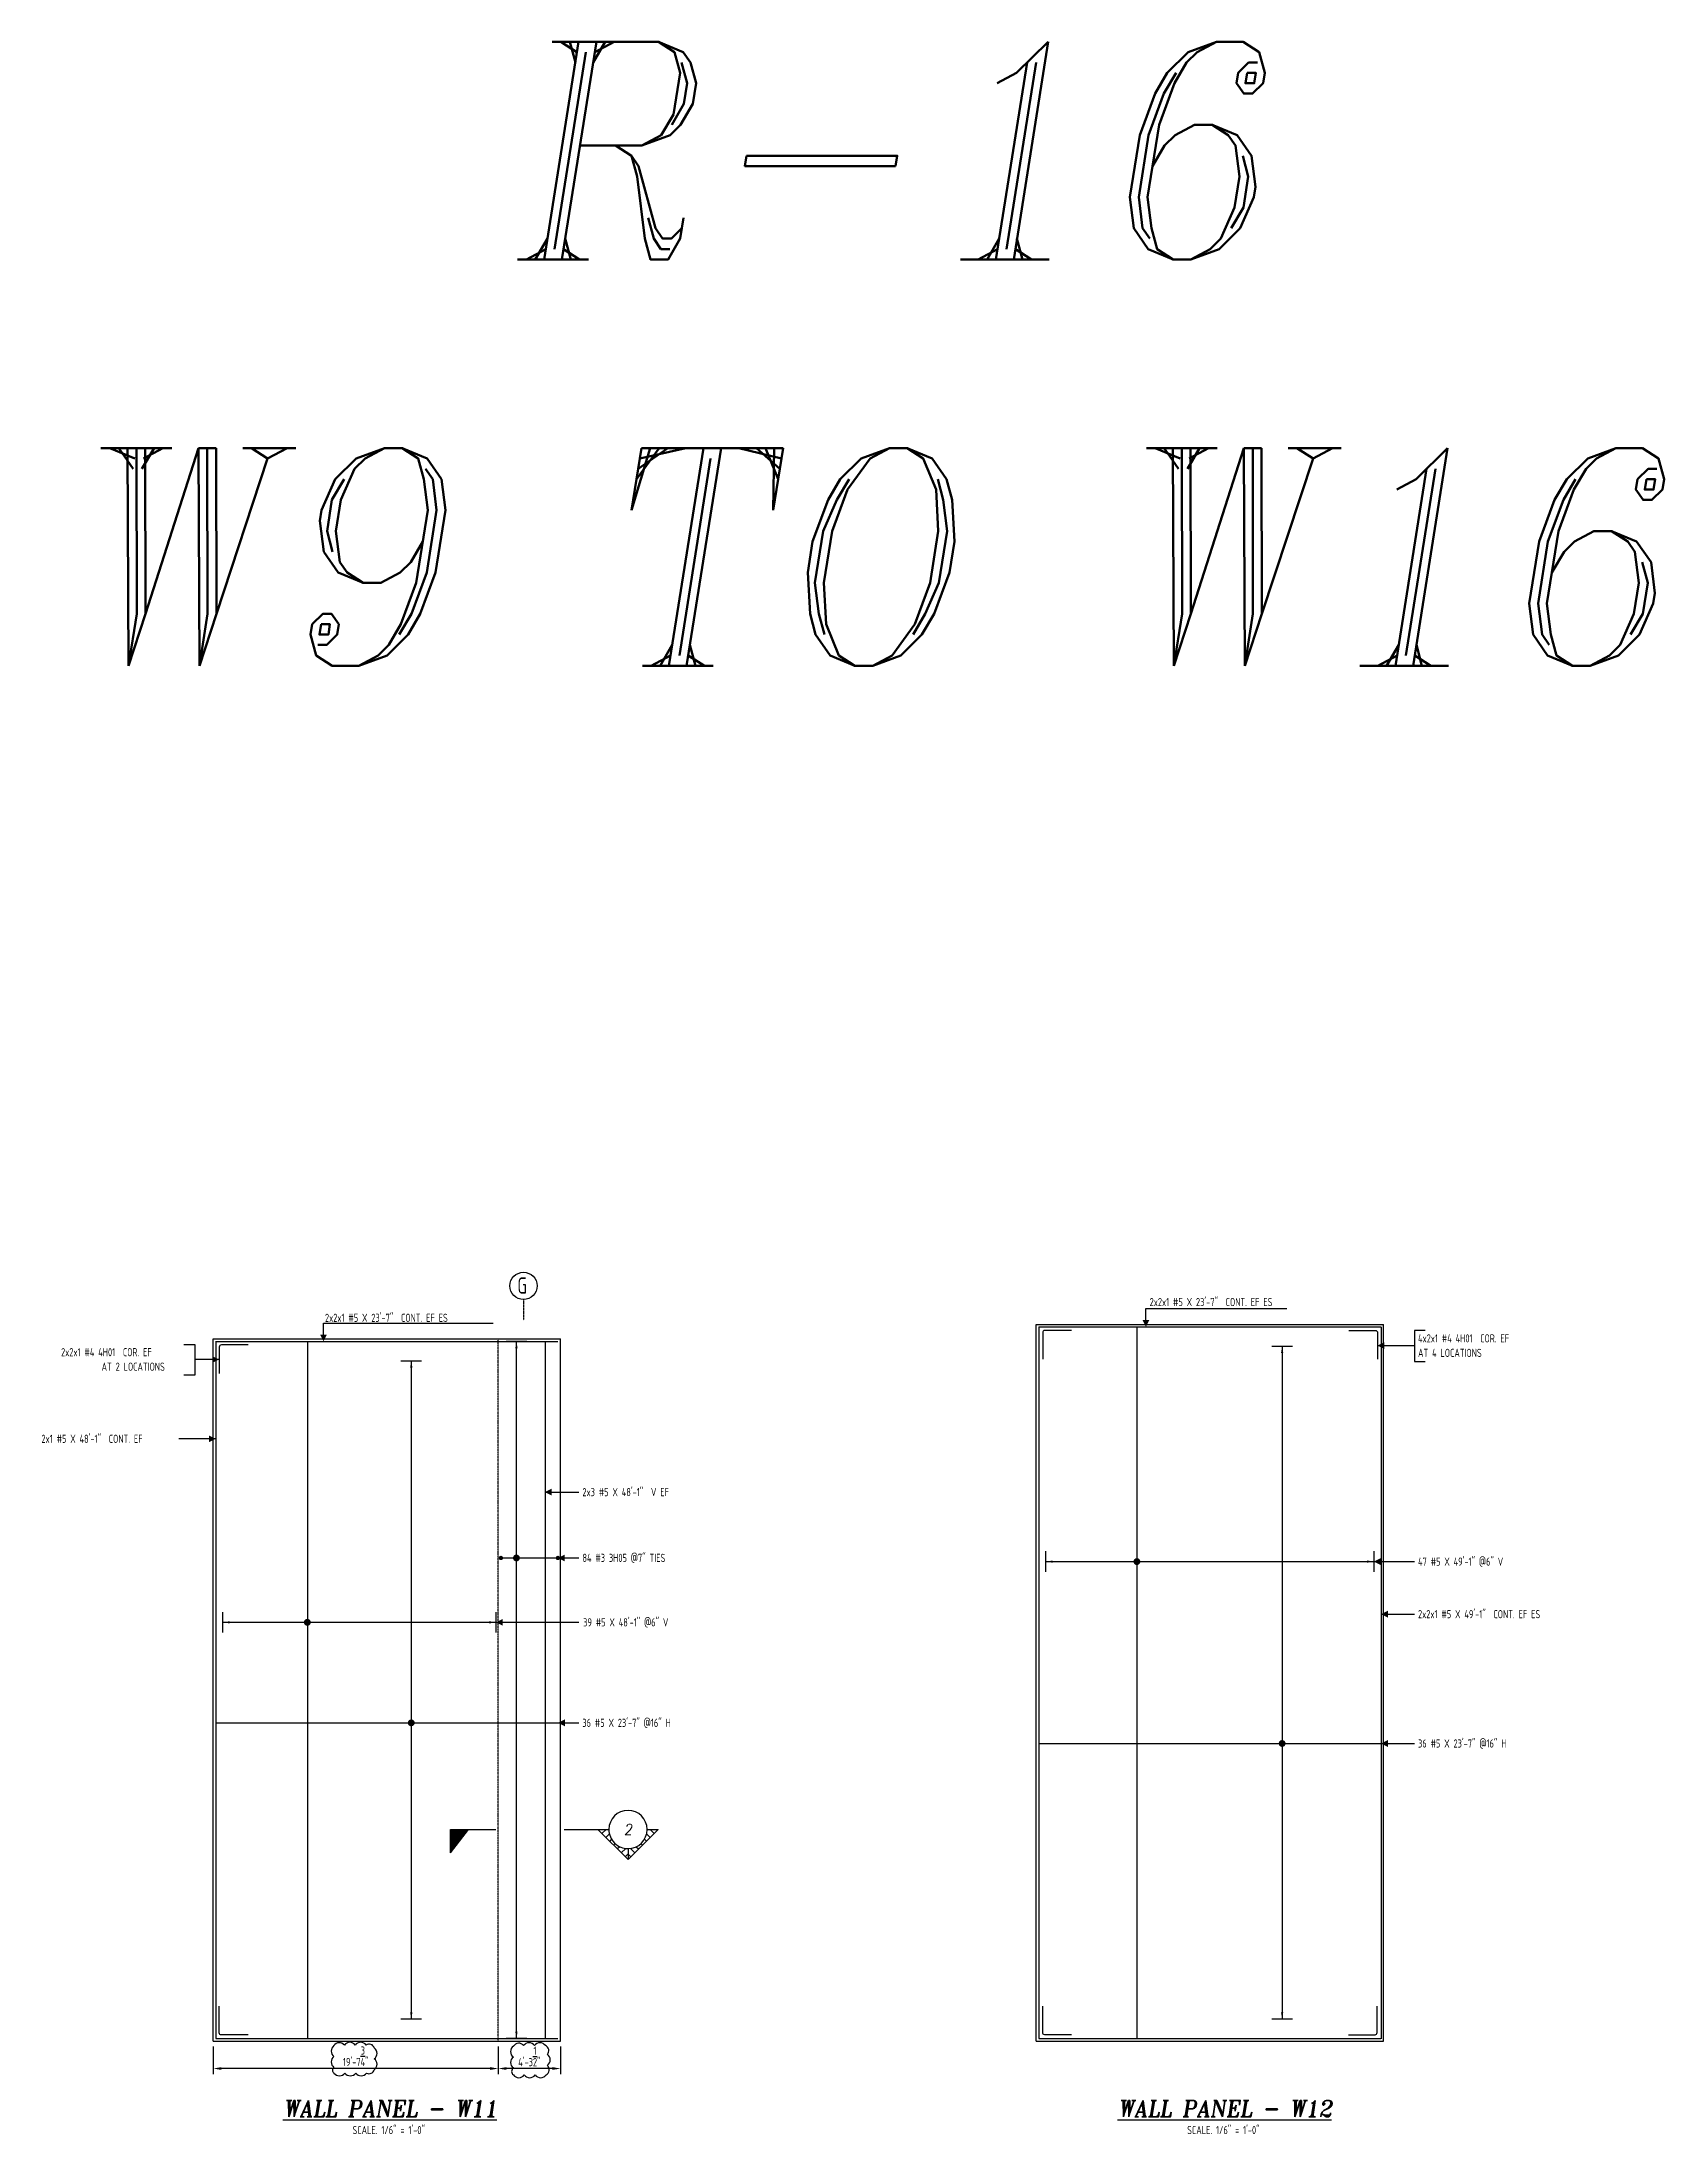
# Model space of a CAD drawing. Header units: inches. Extents: x -3675 to 25720, y -2273 to 5046.
# Drawn here: x 17104 to 18446, y 673 to 2404 of the extents above; entities that cross this region are included whole.
import ezdxf
from ezdxf.enums import TextEntityAlignment as Align

# ---------------------------------------------------------------- set-up
doc = ezdxf.new("R2010")
doc.units = ezdxf.units.IN
doc.header["$LTSCALE"] = 0.025
doc.header["$MEASUREMENT"] = 0
doc.linetypes.add('HIDDEN', pattern=[6, 3, -3])
doc.linetypes.add('PHANTOM', pattern=[2.5, 1.25, -0.25, 0.25, -0.25, 0.25, -0.25])
doc.layers.get('0').update_dxf_attribs({"linetype": 'CONTINUOUS'})
doc.layers.get('Defpoints').update_dxf_attribs({"linetype": 'CONTINUOUS'})
for name, color, linetype in [('0-25TEXT', 7, 'CONTINUOUS'), ('0-35', 3, 'CONTINUOUS'), ('0-35TEXT', 3, 'CONTINUOUS'), ('0-50', 10, 'CONTINUOUS'), ('3', 3, 'CONTINUOUS'), ('BAR-LBL', 2, 'CONTINUOUS'), ('DETAIL', 83, 'CONTINUOUS'), ('GRID', 8, 'PHANTOM'), ('hidden', 7, 'HIDDEN'), ('RANGELAY', 7, 'CONTINUOUS'), ('REBARS', 4, 'CONTINUOUS')]:
    doc.layers.add(name, color=color, linetype=linetype)
doc.styles.add('AR', font='ARCHQUIK.shx', dxfattribs={"width": 0.8})
doc.styles.add('ROMANT', font='romant')
doc.dimstyles.new('CADS_DIM_48', dxfattribs={"dimscale": 48, "dimtxt": 0.09375, "dimasz": 0.09375, "dimexe": 0.0625, "dimexo": 0.0625, "dimgap": 0.09375, "dimtad": 0, "dimtih": 1, "dimtoh": 1, "dimzin": 1, "dimdsep": 46, "dimlunit": 4, "dimtxsty": 'AR', "dimblk": 'CLOSED', "dimcen": 0.1875, "dimadec": 0, "dimazin": 0, "dimtfac": 1, "dimtofl": 0, "dimtmove": 0, "dimatfit": 1, "dimldrblk": 'DOTBLANK', "dimfxl": 1, "dimtzin": 0, "dimarcsym": 0})

msp = doc.modelspace()

# ---------------------------------------------------------------- texts
at = {"color": 7, "linetype": 'Continuous', "style": 'ROMANT', "oblique": 9, "width": 0.95}
for s, p in [('%%UWALL PANEL - W11', (17392.5285, 686.99061)), ('%%UWALL PANEL - W12', (18082.96458, 686.99061))]:
    msp.add_text(s, height=13.5, dxfattribs=at).set_placement(p, align=Align.CENTER)
at = {"layer": '0-35TEXT', "style": 'AR', "width": 0.8}
for s, p in [('AT 4 LOCATIONS', (18242.61893, 1315.65344)), ('AT 2 LOCATIONS', (17153.6188, 1304.20978))]:
    msp.add_text(s, height=6.7498312, dxfattribs=at).set_placement(p)
for p in [(17391.15662, 672.54372), (18081.5927, 672.54372)]:
    msp.add_text('SCALE. 1/6" = 1\'-0"', height=6.7498312, dxfattribs=at).set_placement(p, align=Align.CENTER)
at = {"layer": '0-50', "style": 'AR', "width": 0.8}
msp.add_text('G', height=13.5, dxfattribs=at).set_placement((17497.67528, 1367.98107))
at = {"layer": 'BAR-LBL', "style": 'ROMANT', "oblique": 9, "width": 0.95}
for s, p in [('R-16', (17801.87699, 2223.86546)), ('W9 TO W16', (17784.17533, 1887.64509))]:
    msp.add_text(s, height=180, dxfattribs=at).set_placement(p, align=Align.CENTER)
at = {"layer": 'BAR-LBL', "style": 'AR', "width": 0.8}
for s, p in [('2x2x1 #5 X 23\'-7"  CONT. EF ES', (17338.44082, 1344.67243)), ('2x2x1 #5 X 23\'-7"  CONT. EF ES', (18020.5951, 1357.68796)), ('4x2x1 #4 4H01  COR. EF', (18242.61893, 1327.65218)), ('2x2x1 #4 4H01  COR. EF', (17120.11101, 1316.20852)), ('2x1 #5 X 48\'-1"  CONT. EF', (17103.8929, 1244.53505)), ('2x3 #5 X 48\'-1"  V EF', (17551.38606, 1200.42521)), ('84 #3 3H05 @7" TIES', (17551.38606, 1146.02342)), ('47 #5 X 49\'-1" @6" V', (18242.61893, 1142.94234)), ('39 #5 X 48\'-1" @6" V', (17552.00956, 1092.69674)), ('2x2x1 #5 X 49\'-1"  CONT. EF ES', (18242.61893, 1099.44265)), ('36 #5 X 23\'-7" @16" H', (17551.34634, 1009.51279)), ('36 #5 X 23\'-7" @16" H', (18242.61893, 992.42159))]:
    msp.add_text(s, height=6.7492913, dxfattribs=at).set_placement(p)

# ---------------------------------------------------------------- blocks, each defined once
blk = doc.blocks.new('leadrblk')
blk.add_lwpolyline([(0, 0, 0, 1, 0), (1, 0, 1, 1, 0)], format="xyseb")
blk = doc.blocks.new('*U558', base_point=(17931.8, 1337.8))
at = {"layer": 'REBARS', "color": 0}
blk.add_lwpolyline([(17955.8, 1337.6), (17933.8, 1337.6, 0.414214), (17932.1, 1335.8), (17932.1, 1313.8)], format="xyb", dxfattribs=at)
blk = doc.blocks.new('*U559', base_point=(18209.3, 1337.8))
at = {"layer": 'REBARS', "color": 0}
blk.add_lwpolyline([(18185.3, 1337.6), (18207.3, 1337.6, -0.414214), (18209.1, 1335.8), (18209.1, 1313.8)], format="xyb", dxfattribs=at)
blk = doc.blocks.new('*U560', base_point=(17931.8, 754.6))
at = {"layer": 'REBARS', "color": 0}
blk.add_lwpolyline([(17955.8, 754.8), (17933.8, 754.8, -0.414213), (17932.1, 756.6), (17932.1, 778.6)], format="xyb", dxfattribs=at)
blk = doc.blocks.new('*U561', base_point=(18209.1, 754.6))
at = {"layer": 'REBARS', "color": 0}
blk.add_lwpolyline([(18185.1, 754.8), (18207.1, 754.8, 0.414213), (18208.8, 756.6), (18208.8, 778.6)], format="xyb", dxfattribs=at)
blk = doc.blocks.new('rendmark')
at = {"color": 4}
blk.add_line((0, -3), (0, 3), dxfattribs=at)
blk = doc.blocks.new('rarrow')
at = {"color": 7}
blk.add_solid([(2, -0.33), (2, 0.33), (0, 0)], dxfattribs=at)
blk = doc.blocks.new('*U124', base_point=(18130.2, 1324.6))
at = {"layer": 'RANGELAY'}
blk.add_line((18130.2, 1324.6), (18130.2, 767.6), dxfattribs=at)
at = {"layer": 'RANGELAY', "xscale": 2.834645669291339, "yscale": 2.834645669291339}
for name, p, rotation in [('rendmark', (18130.2, 1324.6), 269.9999999999999), ('rarrow', (18130.2, 1324.6), 269.9999999999999), ('rendmark', (18130.2, 767.6), 89.999996929531), ('rarrow', (18130.2, 767.6), 89.999996929531)]:
    blk.add_blockref(name, p, dxfattribs=dict(at, rotation=rotation))
blk = doc.blocks.new('VPM734D80')
at = {"const_width": 1}
blk.add_lwpolyline([(-0.5, 0, 1), (0.5, 0, 1)], format="xyb", close=True, dxfattribs=at)
blk = doc.blocks.new('*U667', base_point=(17928.8, 995.5))
at = {"layer": 'REBARS', "color": 0}
blk.add_lwpolyline([(17928.8, 995.8), (18211.8, 995.8)], dxfattribs=at)
blk = doc.blocks.new('*U115', base_point=(10285.3, 1164.4))
at = {"layer": 'RANGELAY'}
blk.add_line((10285.3, 1164.4), (10556.6, 1164.4), dxfattribs=at)
at = {"layer": 'RANGELAY', "xscale": 2.834645669291339, "yscale": 2.834645669291339, "zscale": 2.834645669291339}
for name, p, rotation in [('rendmark', (10285.3, 1164.4), 1.123874301598573e-06), ('rarrow', (10285.3, 1164.4), 1.123874301598573e-06), ('rarrow', (10556.6, 1164.4), 179.9999980534053), ('rendmark', (10556.6, 1164.4), 179.9999980534053)]:
    blk.add_blockref(name, p, dxfattribs=dict(at, rotation=rotation))
blk = doc.blocks.new('VPM734DC0')
at = {"const_width": 1}
blk.add_lwpolyline([(-0.5, 0, 1), (0.5, 0, 1)], format="xyb", close=True, dxfattribs=at)
blk = doc.blocks.new('*U211', base_point=(18009.7, 1340.5))
at = {"layer": 'REBARS', "color": 0}
blk.add_lwpolyline([(18010, 1340.5), (18010, 751.5)], dxfattribs=at)
blk = doc.blocks.new('*U137', base_point=(17929.1, 1340.6))
at = {"layer": 'REBARS', "color": 0}
blk.add_lwpolyline([(17928.8, 1340.6), (17928.8, 751.6)], dxfattribs=at)
blk = doc.blocks.new('*U138', base_point=(18211.8, 1340.5))
at = {"layer": 'REBARS', "color": 0}
blk.add_lwpolyline([(18212.1, 1340.5), (18212.1, 751.5)], dxfattribs=at)
blk = doc.blocks.new('*U665', base_point=(17928.8, 751.9))
at = {"layer": 'REBARS', "color": 0}
blk.add_lwpolyline([(17928.8, 751.6), (18211.8, 751.6)], dxfattribs=at)
blk = doc.blocks.new('*U666', base_point=(17928.8, 1340.3))
at = {"layer": 'REBARS', "color": 0}
blk.add_lwpolyline([(17928.8, 1340.6), (18211.8, 1340.6)], dxfattribs=at)
blk = doc.blocks.new('*U373', base_point=(17483.8, 1149.3))
at = {"layer": 'REBARS', "color": 0, "const_width": 1.8}
for points in [[(17484, 1150.2, 1), (17484, 1148.4, 1), (17484, 1150.2)], [(17531.1, 1148.4, 1), (17531.1, 1150.2, 1), (17531.1, 1148.4)]]:
    blk.add_lwpolyline(points, format="xyb", dxfattribs=at)
at = {"layer": 'REBARS', "color": 0}
blk.add_lwpolyline([(17484, 1149.3), (17531.1, 1149.3)], dxfattribs=at)
blk = doc.blocks.new('*U156', base_point=(17248.3, 1328.6))
at = {"layer": 'REBARS', "color": 0}
blk.add_lwpolyline([(17248, 1328.6), (17248, 751.6)], dxfattribs=at)
blk = doc.blocks.new('*U655', base_point=(17248, 751.9))
at = {"layer": 'REBARS', "color": 0}
blk.add_lwpolyline([(17248, 751.6), (17531, 751.6)], dxfattribs=at)
blk = doc.blocks.new('*U656', base_point=(17248, 1328.3))
at = {"layer": 'REBARS', "color": 0}
blk.add_lwpolyline([(17248, 1328.6), (17531, 1328.6)], dxfattribs=at)
blk = doc.blocks.new('*U155', base_point=(17496.8, 751.6))
at = {"layer": 'RANGELAY'}
blk.add_line((17496.8, 751.6), (17496.8, 1328.6), dxfattribs=at)
at = {"layer": 'RANGELAY', "xscale": 2.834645669291339, "yscale": 2.834645669291339}
for name, p, rotation in [('rendmark', (17496.8, 1328.6), 269.9999969411394), ('rarrow', (17496.8, 1328.6), 269.9999969411394), ('rendmark', (17496.8, 751.6), 90.00000001160835), ('rarrow', (17496.8, 751.6), 90.00000001160835)]:
    blk.add_blockref(name, p, dxfattribs=dict(at, rotation=rotation))
blk = doc.blocks.new('VPM7AC4D2')
at = {"const_width": 1}
blk.add_lwpolyline([(-0.5, 0, 1), (0.5, 0, 1)], format="xyb", close=True, dxfattribs=at)
blk = doc.blocks.new('*U202', base_point=(17520, 1328.6))
at = {"layer": 'REBARS', "color": 0}
blk.add_lwpolyline([(17520.4, 1328.6), (17520.4, 751.6)], dxfattribs=at)
blk = doc.blocks.new('*U160', base_point=(17409.8, 1312.6))
at = {"layer": 'RANGELAY'}
blk.add_line((17409.8, 1312.6), (17409.8, 767.6), dxfattribs=at)
at = {"layer": 'RANGELAY', "xscale": 2.834645669291339, "yscale": 2.834645669291339}
for name, p, rotation in [('rendmark', (17409.8, 1312.6), 269.9999999999999), ('rarrow', (17409.8, 1312.6), 269.9999999999999), ('rendmark', (17409.8, 767.6), 89.999996929531), ('rarrow', (17409.8, 767.6), 89.999996929531)]:
    blk.add_blockref(name, p, dxfattribs=dict(at, rotation=rotation))
blk = doc.blocks.new('VPM7AC503')
at = {"const_width": 1}
blk.add_lwpolyline([(-0.5, 0, 1), (0.5, 0, 1)], format="xyb", close=True, dxfattribs=at)
blk = doc.blocks.new('*U658', base_point=(17248.3, 1012.6))
at = {"layer": 'REBARS', "color": 0}
blk.add_lwpolyline([(17248.3, 1012.9), (17531.3, 1012.9)], dxfattribs=at)
blk = doc.blocks.new('*U157', base_point=(17254, 1096.1))
at = {"layer": 'RANGELAY'}
blk.add_line((17254, 1096.1), (17479.8, 1096.1), dxfattribs=at)
at = {"layer": 'RANGELAY', "xscale": 2.834645669291339, "yscale": 2.834645669291339}
for name, p, rotation in [('rendmark', (17254, 1096.1), 2.077483318199776e-12), ('rarrow', (17254, 1096.1), 2.077483318199776e-12), ('rarrow', (17479.8, 1096.1), 179.9999969295331), ('rendmark', (17479.8, 1096.1), 179.9999969295331)]:
    blk.add_blockref(name, p, dxfattribs=dict(at, rotation=rotation))
blk = doc.blocks.new('VPM7AC5A2')
at = {"const_width": 1}
blk.add_lwpolyline([(-0.5, 0, 1), (0.5, 0, 1)], format="xyb", close=True, dxfattribs=at)
blk = doc.blocks.new('*U203', base_point=(17323.5, 1328.6))
at = {"layer": 'REBARS', "color": 0}
blk.add_lwpolyline([(17323.8, 1328.6), (17323.8, 751.6)], dxfattribs=at)
blk = doc.blocks.new('*U548', base_point=(17250.8, 754.3))
at = {"layer": 'REBARS', "color": 0}
blk.add_lwpolyline([(17274.8, 754.6), (17252.8, 754.6, -0.414213), (17251, 756.3), (17251, 778.3)], format="xyb", dxfattribs=at)
blk = doc.blocks.new('*U549', base_point=(17250.8, 1325.8))
at = {"layer": 'REBARS', "color": 0}
blk.add_lwpolyline([(17274.8, 1325.6), (17252.8, 1325.6, 0.414214), (17251, 1323.8), (17251, 1301.8)], format="xyb", dxfattribs=at)
blk = doc.blocks.new('SECTARO')
at = {"linetype": 'Continuous'}
blk.add_line((33.3, 17), (20.1, 0), dxfattribs=at)
for p, q in [((33.3, 17), (33.3, 0)), ((33.3, 0), (0, 0))]:
    blk.add_line(p, q)
for points in [[(33.3, 0), (33.3, 17), (33.3, 0), (20.1, 0)], [(33.3, 17), (20.1, 0), (33.3, 0), (33.3, 17)]]:
    blk.add_solid(points, dxfattribs=at)
blk = doc.blocks.new('*X3')
at = {"color": 0, "linetype": 'Continuous'}
for p, q in [((-1.108, 0.278), (-1.075, 0.312)), ((-1.081, 0.217), (-1.031, 0.267)), ((-1.013, 0.197), (-0.986, 0.223)), ((-0.96, 0.161), (-0.942, 0.179)), ((-0.92, 0.112), (-0.898, 0.135)), ((-0.895, 0.05), (-0.854, 0.091)), ((-0.856, 0), (-0.81, 0.046)), ((-0.768, 0), (-0.765, 0.002))]:
    blk.add_line(p, q, dxfattribs=at)
blk = doc.blocks.new('*X2')
at = {"color": 0, "linetype": 'Continuous'}
for p, q in [((-1.108, 0.278), (-1.075, 0.312)), ((-0.96, 0.161), (-0.942, 0.179)), ((-0.856, 0), (-0.81, 0.046))]:
    blk.add_line(p, q, dxfattribs=at)
blk = doc.blocks.new('SECTNU')
at = {"linetype": 'Continuous'}
blk.add_line((-24.7, 0), (-32.8, 0), dxfattribs=at)
blk.add_line((0, 0), (-24.7, 0))
at = {"layer": '3'}
for p, q in [((-68.9, 0), (-46.8, 22.1)), ((-60.8, 0), (-68.9, 0))]:
    blk.add_line(p, q, dxfattribs=at)
at = {"layer": '3', "linetype": 'Continuous'}
blk.add_line((-46.8, 14), (-46.8, 22.1), dxfattribs=at)
at = {"layer": '3'}
for points in [[(-46.8, 22.1), (-24.7, 0), (-32.8, 0, 1)], [(-32.8, 0, 0.414214), (-46.8, 14)]]:
    blk.add_lwpolyline(points, format="xyb", dxfattribs=at)
for start, end in [(90, 180), (180, 0)]:
    blk.add_arc((-46.8, 0), 14, start, end, dxfattribs=at)
at = {"linetype": 'Continuous', "xscale": -64, "yscale": 64, "zscale": 64, "rotation": 359.9999999999999}
blk.add_blockref('*X3', (-117.7, 0), dxfattribs=at)
at = {"linetype": 'Continuous', "xscale": 64, "yscale": 64, "zscale": 64}
for name in ['*X3', '*X2']:
    blk.add_blockref(name, (24.1, 0), dxfattribs=at)
at = {"linetype": 'Continuous', "style": 'ROMANT', "oblique": 9, "width": 0.9}
blk.add_attdef('NO', text='', height=8, dxfattribs=at).set_placement((-46.8, 0), align=Align.MIDDLE)
blk = doc.blocks.new('*D368')
at = {"layer": 'Defpoints', "color": 0, "transparency": 16777216}
for p in [(17481.8, 749.6), (17533.3, 749.6), (17481.8, 726.8)]:
    blk.add_point(p, dxfattribs=at)
at = {"layer": 'DETAIL', "color": 0, "lineweight": -2, "transparency": 16777216}
for p, q in [((17481.8, 745.1), (17481.8, 722.3)), ((17533.3, 745.1), (17533.3, 722.3)), ((17526.5, 726.8), (17488.5, 726.8))]:
    blk.add_line(p, q, dxfattribs=at)
at = {"layer": 'DETAIL', "color": 0, "transparency": 16777216}
for points in [[(17488.5, 728), (17488.5, 725.7), (17481.8, 726.8)], [(17526.5, 728), (17526.5, 725.7), (17533.3, 726.8)]]:
    blk.add_solid(points, dxfattribs=at)
at = {"layer": 'DETAIL', "color": 0, "transparency": 16777216, "insert": (17507.5, 736.8), "char_height": 6.75, "attachment_point": 5, "style": 'AR'}
blk.add_mtext('4\'-3{\\H1.000000x;\\S1/2;}"', dxfattribs=at)
blk = doc.blocks.new('_DotBlank')
at = {"layer": '0-35', "color": 0, "lineweight": -2}
blk.add_line((-0.5, 0), (-1, 0), dxfattribs=at)
blk.add_circle((0, 0), 0.5, dxfattribs=at)
blk = doc.blocks.new('*D369')
at = {"layer": 'Defpoints', "color": 0, "transparency": 16777216}
for p in [(17246, 749.6), (17481.8, 749.6), (17246, 726.8)]:
    blk.add_point(p, dxfattribs=at)
at = {"layer": 'DETAIL', "color": 0, "lineweight": -2, "transparency": 16777216}
for p, q in [((17246, 745.1), (17246, 722.3)), ((17481.8, 745.1), (17481.8, 722.3)), ((17475, 726.8), (17252.8, 726.8))]:
    blk.add_line(p, q, dxfattribs=at)
at = {"layer": 'DETAIL', "color": 0, "transparency": 16777216}
for points in [[(17252.8, 728), (17252.8, 725.7), (17246, 726.8)], [(17475, 728), (17475, 725.7), (17481.8, 726.8)]]:
    blk.add_solid(points, dxfattribs=at)
at = {"layer": 'DETAIL', "color": 0, "transparency": 16777216, "insert": (17363.9, 737), "char_height": 6.75, "attachment_point": 5, "style": 'AR'}
blk.add_mtext('19\'-7{\\H1.000000x;\\S3/4;}"', dxfattribs=at)

# ---------------------------------------------------------------- dimensions: what is measured, and where the dimension line sits
at = {"layer": 'DETAIL'}
for base, p1, p2, picture, middle in [((17246.03682, 726.83148), (17481.78682, 749.57157), (17246.03682, 749.57157), '*D369', (17363.91182, 736.95648)), ((17481.78682, 726.83148), (17533.28682, 749.57157), (17481.78682, 749.57157), '*D368', (17507.53682, 736.8401))]:
    dim = msp.add_linear_dim(base=base, p1=p1, p2=p2, dimstyle='CADS_DIM_48', override={"dimscale": 72, "dimgap": 0.03125, "dimtad": 1, "dimtih": 0, "dimtoh": 0, "dimdec": 3, "dimtdec": 3}, dxfattribs=at)
    dim.commit()
    dim.dimension.update_dxf_attribs({"geometry": picture, "text_midpoint": middle})

# ---------------------------------------------------------------- linework, layer by layer
at = {"layer": '0-25TEXT'}
msp.add_line((17531.09932, 1149.30192), (17548.38638, 1149.39806), dxfattribs=at)
for points in [[(18017.46937, 1342.57149), (18017.46937, 1355.68557), (18134.19004, 1355.68557)], [(17337.19256, 1330.57157), (17337.19256, 1343.68566), (17477.42158, 1343.68566)], [(18248.6183, 1337.40115), (18239.61925, 1337.40115), (18239.61925, 1311.90383), (18248.6183, 1311.90383)], [(17221.72792, 1325.9575), (17230.72698, 1325.9575), (17230.72698, 1300.46018), (17221.72792, 1300.46018)], [(18209.0703, 1325.02745), (18239.61925, 1325.02745)], [(17250.7868, 1313.5838), (17230.72698, 1313.5838)], [(17248.03682, 1247.9097), (17217.48787, 1247.9097)], [(17520.36023, 1203.79985), (17548.38638, 1203.79985)], [(18206.03368, 1146.31699), (18239.61925, 1146.31699)], [(17479.78682, 1096.0539), (17548.38638, 1096.0539)], [(18212.03368, 1102.8173), (18239.61925, 1102.8173)], [(17531.28682, 1012.88743), (17548.34666, 1012.88743)], [(18212.03368, 995.79623), (18239.61925, 995.79623)]]:
    msp.add_lwpolyline(points, dxfattribs=at)
at = {"layer": '0-35'}
for p, q in [((17926.82028, 749.57157), (17926.82028, 1342.57157)), ((17926.82028, 1342.57157), (18214.07028, 1342.57157)), ((18214.07028, 749.57157), (18214.07028, 1342.57157)), ((17246.03682, 749.57157), (17246.03682, 1330.57157)), ((17246.03682, 1330.57157), (17533.28682, 1330.57157)), ((17533.28682, 749.57157), (17533.28682, 1330.57157)), ((17246.03682, 749.57157), (17533.28682, 749.57157)), ((17926.82028, 749.57157), (18214.07028, 749.57157))]:
    msp.add_line(p, q, dxfattribs=at)
at = {"layer": '0-50'}
msp.add_circle((17502.66182, 1374.46753), 11.25, dxfattribs=at)
at = {"layer": 'DETAIL'}
for points in [[(17345.86877, 723.13098, 0.52056705), (17354.86877, 723.13098, 0.52056705), (17363.86877, 723.13098, 0.52056705), (17372.86877, 723.13098, 0.52056705), (17379.12581, 725.87394, 0.52056705), (17379.12581, 734.87394, 0.52056705), (17379.12581, 743.87394, 0.52056705), (17372.44806, 746.19619, 0.52056705), (17363.44806, 746.19619, 0.52056705), (17354.44806, 746.19619, 0.52056705), (17345.86877, 745.77549, 0.52056705), (17345.86877, 736.77549, 0.52056705), (17345.86877, 727.77549, 0.52056705)], [(17494.29733, 721.59194, 0.52056705), (17503.29733, 721.59194, 0.52056705), (17512.29733, 721.59194, 0.52056705), (17521.29733, 721.59194, 0.52056705), (17522.38483, 729.50444, 0.52056705), (17522.38483, 738.50444, 0.52056705), (17520.74243, 745.86204, 0.52056705), (17511.74243, 745.86204, 0.52056705), (17502.74243, 745.86204, 0.52056705), (17494.29733, 745.30714, 0.52056705), (17494.29733, 736.30714, 0.52056705), (17494.29733, 727.30714, 0.52056705)]]:
    msp.add_lwpolyline(points, format="xyb", close=True, dxfattribs=at)
at = {"layer": 'GRID', "lineweight": -3}
msp.add_lwpolyline([(17502.66182, 1363.21753), (17502.66182, 1345.97659)], dxfattribs=at)
at = {"layer": 'hidden'}
msp.add_line((17481.78682, 749.57157), (17481.78682, 1330.57157), dxfattribs=at)

# ---------------------------------------------------------------- block references
ref = msp.add_blockref('SECTNU', (17536.2488, 924.62383), dxfattribs=dict(xscale=1.129181470141702, yscale=1.129181470141702, zscale=1.129181470141702, rotation=180))
ref.add_attrib('NO', '2', dxfattribs={"linetype": 'Continuous', "height": 9.03345, "style": 'ROMANT', "oblique": 9, "width": 0.9}).set_placement((17589.10883, 924.62382), align=Align.MIDDLE)
at = {"xscale": 1.129181470141702, "yscale": 1.129181470141702, "zscale": 1.129181470141702, "rotation": 180}
msp.add_blockref('SECTARO', (17479.83837, 924.62383), dxfattribs=at)
at = {"layer": '0-25TEXT'}
for name, p, xscale, yscale, rotation in [('leadrblk', (17337.19256, 1328.57157), 5.623937007874017, 2.250708661417324, 90.00000153523449), ('leadrblk', (18017.46937, 1340.57149), 5.623937007874017, 2.250708661417324, 90.00000153523449), ('VPM7AC4D2', (17496.79438, 1149.30192), 2.834645669291338, 2.834645669291338, 90.00000001160855), ('VPM734DC0', (18010.04661, 1146.31088), 2.834645669291338, 2.834645669291338, 1.123874306791345e-06), ('VPM7AC503', (17409.80999, 1012.88743), 2.834645669291338, 2.834645669291338, 269.9999999999999), ('VPM734D80', (18130.20879, 995.79623), 2.834645669291338, 2.834645669291338, 269.9999999999999)]:
    msp.add_blockref(name, p, dxfattribs=dict(at, xscale=xscale, yscale=yscale, rotation=rotation))
for name, p, xscale, yscale in [('leadrblk', (17250.7868, 1313.5838), -5.623937007874017, 2.250708661417324), ('leadrblk', (18209.0703, 1325.02745), 5.623937007874017, 2.250708661417324), ('leadrblk', (17248.03682, 1247.9097), -5.623937007874017, 2.250708661417324), ('leadrblk', (17520.36023, 1203.79985), 5.623937007874017, 2.250708661417324), ('leadrblk', (17531.09932, 1149.30192), 5.623937007874017, 2.250708661417324), ('leadrblk', (18206.03368, 1146.31699), 5.623937007874017, 2.250708661417324), ('VPM7AC5A2', (17323.8469, 1096.0539), 2.834645669291338, 2.834645669291338), ('leadrblk', (17479.78682, 1096.0539), 5.623937007874017, 2.250708661417324), ('leadrblk', (18212.03368, 1102.8173), 5.623937007874017, 2.250708661417324), ('leadrblk', (17531.28682, 1012.88743), 5.623937007874017, 2.250708661417324), ('leadrblk', (18212.03368, 995.79623), 5.623937007874017, 2.250708661417324)]:
    msp.add_blockref(name, p, dxfattribs=dict(at, xscale=xscale, yscale=yscale))
at = {"layer": 'RANGELAY'}
for name, p in [('*U155', (17496.79438, 751.57151)), ('*U124', (18130.20879, 1324.57157)), ('*U160', (17409.80999, 1312.57157)), ('*U115', (17934.82029, 1146.31088)), ('*U157', (17254.03681, 1096.0539))]:
    msp.add_blockref(name, p, dxfattribs=at)
at = {"layer": 'REBARS', "color": 4}
for name, p in [('*U137', (17929.13278, 1340.58288)), ('*U666', (17928.82028, 1340.25907)), ('*U558', (17931.82027, 1337.82157)), ('*U211', (18009.7341, 1340.48169)), ('*U559', (18209.32029, 1337.82157)), ('*U138', (18211.75778, 1340.50172)), ('*U156', (17248.34932, 1328.57449)), ('*U656', (17248.03682, 1328.25907)), ('*U549', (17250.78681, 1325.82157)), ('*U203', (17323.53433, 1328.58256)), ('*U202', (17520.04773, 1328.57157)), ('*U373', (17483.78682, 1149.30192)), ('*U658', (17248.28682, 1012.57493)), ('*U667', (17928.82029, 995.48373)), ('*U548', (17250.78681, 754.32157)), ('*U560', (17931.82027, 754.57157)), ('*U561', (18209.07029, 754.57157)), ('*U655', (17248.03682, 751.88407)), ('*U665', (17928.82028, 751.88407))]:
    msp.add_blockref(name, p, dxfattribs=at)

msp.set_redraw_order([(e.dxf.handle, doc.entitydb.next_handle()) for e in msp.query("TEXT MTEXT ATTDEF DIMENSION ARC_DIMENSION")])  # texts and dimensions are drawn at this point

doc.saveas('drawing.dxf')
